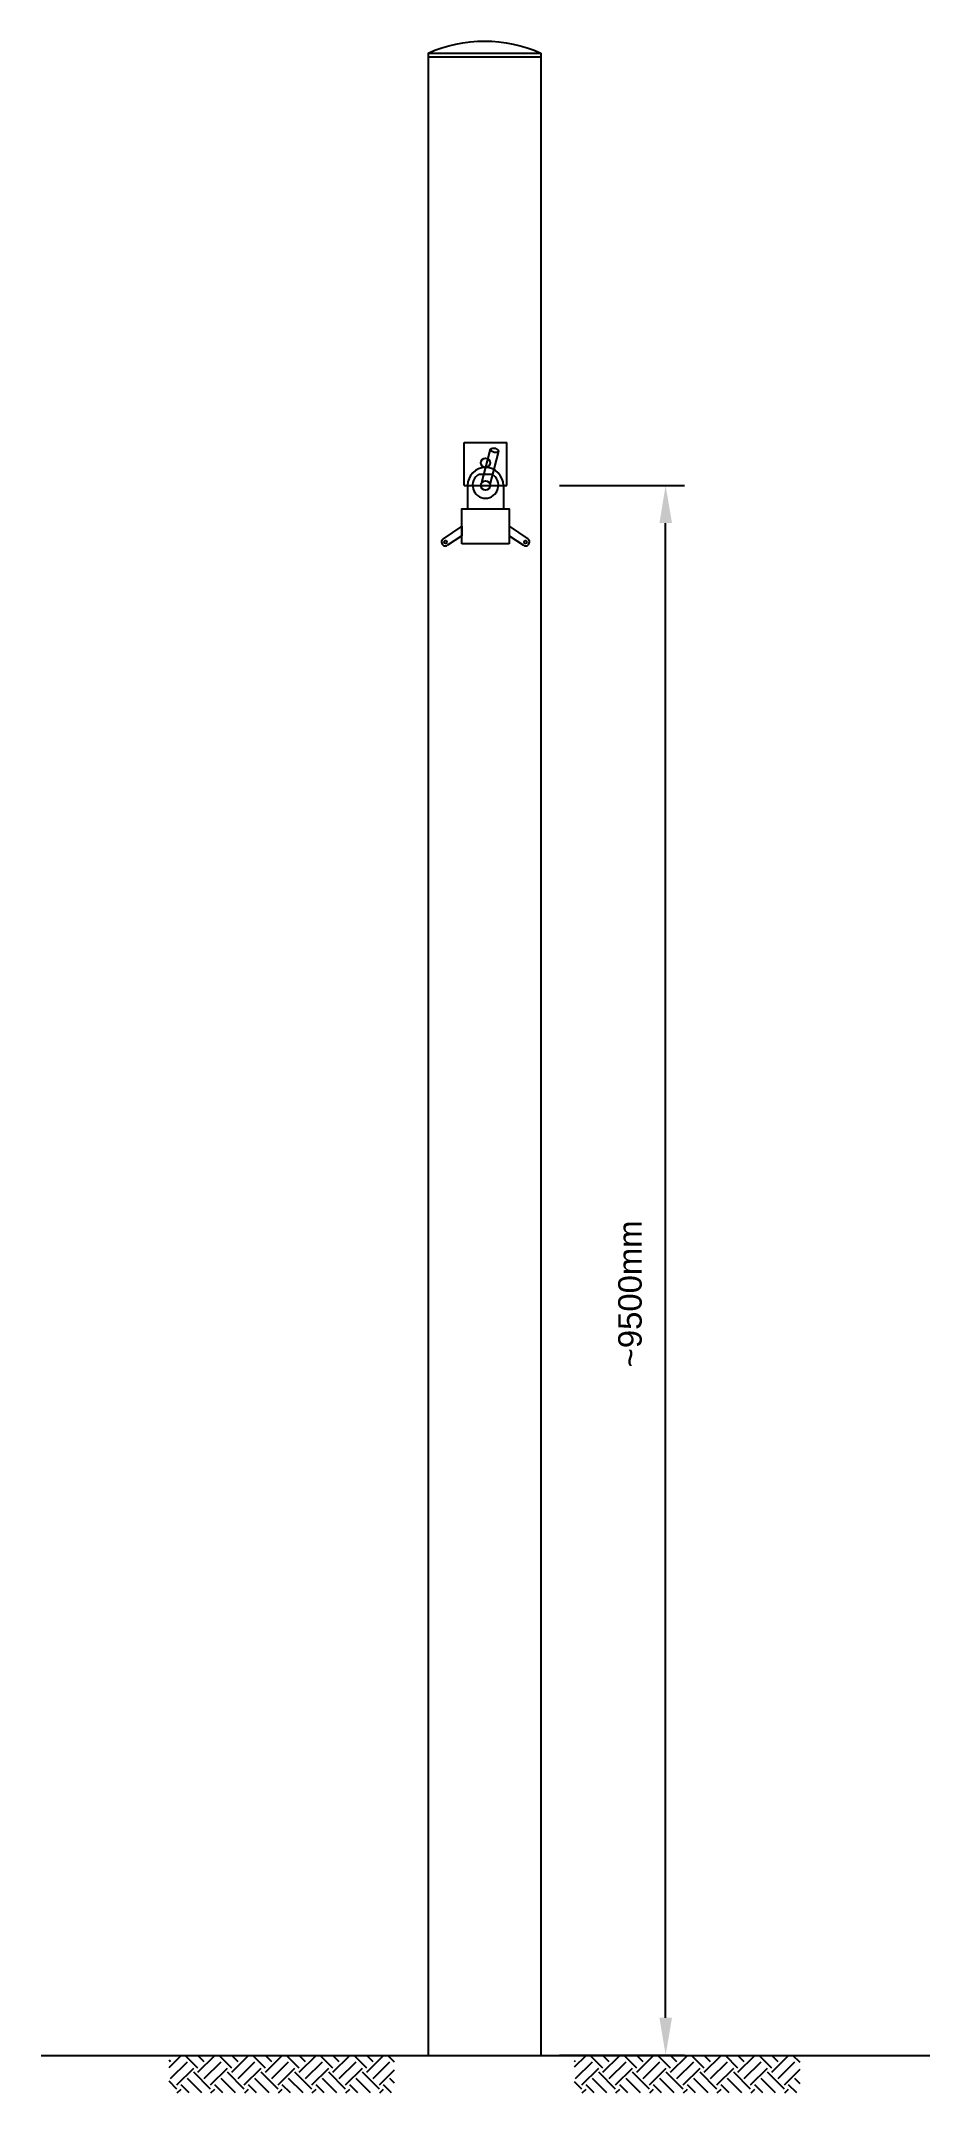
# Model space of a CAD drawing. Header units: metres. Extents: x 315515 to 317824, y 6273486 to 6276226.
# Drawn here: x 317776.9 to 317824.2, y 6274564.4 to 6274673.6 of the extents above; entities that cross this region are included whole.
import ezdxf

# ---------------------------------------------------------------- set-up
doc = ezdxf.new("R2010")
doc.units = ezdxf.units.M
doc.layers.add('_User Miscellaneous1', color=7, linetype='Continuous')
doc.styles.get("Standard").update_dxf_attribs({"font": 'arial.ttf'})
doc.dimstyles.new('Annotative', dxfattribs={"dimscale": 0, "dimtxt": 2.5, "dimasz": 2.5, "dimexe": 1.25, "dimexo": 0.625, "dimtad": 1, "dimtxsty": 'Standard', "dimcen": 2.5, "dimadec": 0, "dimazin": 0, "dimtfac": 1, "dimtmove": 0, "dimatfit": 3, "dimfxl": 1, "dimarcsym": 0})
pattern_1 = [(45, (-3141.5076, 17009.2375), (1e-16, 1.79605122421), [1.27, -1.27]), (45, (-3141.8443, 17009.5743), (1e-16, 1.79605122421), [1.27, -1.27]), (45, (-3142.1811, 17009.9111), (1e-16, 1.79605122421), [1.27, -1.27]), (135, (-3142.1811, 17010.1356), (-1.79605122421, 1e-16), [1.27, -1.27]), (135, (-3141.8443, 17010.4723), (-1.79605122421, 1e-16), [1.27, -1.27]), (135, (-3141.5076, 17010.8091), (-1.79605122421, 1e-16), [1.27, -1.27])]

# ---------------------------------------------------------------- blocks, each defined once
blk = doc.blocks.new('*D56')
at = {"layer": '_User Miscellaneous1', "color": 0, "lineweight": -2, "transparency": 16777216}
for p, q in [((317804.48, 6274649.93), (317811.12, 6274649.93)), ((317810.12, 6274568.43), (317810.12, 6274647.93)), ((317804.48, 6274566.43), (317811.12, 6274566.43))]:
    blk.add_line(p, q, dxfattribs=at)
at = {"layer": '_User Miscellaneous1', "color": 0, "transparency": 16777216}
for points in [[(317809.79, 6274647.93), (317810.46, 6274647.93), (317810.12, 6274649.93)], [(317809.79, 6274568.43), (317810.46, 6274568.43), (317810.12, 6274566.43)]]:
    blk.add_solid(points, dxfattribs=at)
at = {"layer": 'Defpoints', "color": 0, "transparency": 16777216}
for p in [(317803.48, 6274649.93), (317810.12, 6274649.93), (317803.48, 6274566.43)]:
    blk.add_point(p, dxfattribs=at)
at = {"layer": '_User Miscellaneous1', "color": 0, "lineweight": 25, "transparency": 16777216, "insert": (317808.23, 6274606.93), "char_height": 1.25, "attachment_point": 5, "rotation": 90, "bg_fill": 3, "box_fill_scale": 1.1, "bg_fill_color": 256, "bg_fill_true_color": 13158600, "bg_fill_transparency": 0}
blk.add_mtext('~9500mm', dxfattribs=at)

msp = doc.modelspace()

# ---------------------------------------------------------------- hatches: boundary and pattern name
at = {"layer": '_User Miscellaneous1', "lineweight": 25}
h = msp.add_hatch(dxfattribs=at)
h.set_pattern_fill('EARTH', color=256, scale=0.2, angle=45)
h.set_pattern_definition(pattern_1)
h.paths.add_polyline_path([(317783.696, 6274566.426), (317783.696, 6274564.426), (317795.696, 6274564.426), (317795.696, 6274566.426)])
h = msp.add_hatch(dxfattribs=at)
h.set_pattern_fill('EARTH', color=256, scale=0.2, angle=45)
h.set_pattern_definition(pattern_1)
h.paths.add_polyline_path([(317817.274, 6274566.426), (317817.274, 6274564.426), (317805.274, 6274564.426), (317805.274, 6274566.426)])

# ---------------------------------------------------------------- linework, layer by layer
for p, q in [((317799.393, 6274649.933), (317799.393, 6274652.217)), ((317799.393, 6274652.217), (317801.677, 6274652.217)), ((317801.677, 6274649.933), (317801.677, 6274652.217)), ((317799.393, 6274649.933), (317801.677, 6274649.933)), ((317799.584, 6274649.933), (317799.584, 6274648.692)), ((317801.487, 6274649.933), (317801.487, 6274648.692)), ((317799.271, 6274647.759), (317799.271, 6274647.259)), ((317801.799, 6274647.759), (317801.799, 6274647.259))]:
    msp.add_line(p, q, dxfattribs=at)
at = {"layer": '_User Miscellaneous1', "lineweight": 25, "flags": 128}
for points in [[(317797.485, 6274672.926, -0.2145132), (317803.485, 6274672.926, -0.9999912)], [(317800.798, 6274651.863, -0.4598717), (317801.238, 6274651.75, -10.5327779)], [(317800.798, 6274651.863, 0.4598717), (317801.238, 6274651.75, 10.5327779)]]:
    msp.add_lwpolyline(points, format="xyb", dxfattribs=at)
for points in [[(317797.485, 6274672.926), (317797.485, 6274566.426)], [(317797.485, 6274672.926), (317803.485, 6274672.926)], [(317797.485, 6274672.726), (317803.485, 6274672.726)], [(317803.485, 6274672.926), (317803.485, 6274566.426)], [(317800.341, 6274650.089), (317800.798, 6274651.863)], [(317800.781, 6274649.976), (317801.238, 6274651.75)], [(317799.271, 6274647.759), (317798.284, 6274647.094)], [(317799.271, 6274647.259), (317798.515, 6274646.75)], [(317801.799, 6274647.759), (317802.787, 6274647.094)], [(317801.799, 6274647.259), (317802.555, 6274646.75)], [(317776.884, 6274566.426), (317824.186, 6274566.426)]]:
    msp.add_lwpolyline(points, dxfattribs=at)
at = {"layer": '_User Miscellaneous1', "lineweight": 25}
for points in [[(317800.191, 6274650.526), (317800.879, 6274650.526)], [(317799.271, 6274646.826), (317799.271, 6274648.692), (317801.799, 6274648.692), (317801.799, 6274646.826)], [(317801.799, 6274646.826), (317799.271, 6274646.826)]]:
    msp.add_lwpolyline(points, dxfattribs=at)
for centre, radius in [((317800.535, 6274651.134), 0.249), ((317800.535, 6274649.933), 0.249), ((317798.4, 6274646.922), 0.0761), ((317802.671, 6274646.922), 0.0761)]:
    msp.add_circle(centre, radius, dxfattribs=at)
for centre, radius, start, end in [((317800.535, 6274649.933), 0.952, 0, 180), ((317800.535, 6274649.933), 0.685, 119.97421, 60.02579), ((317798.4, 6274646.922), 0.207, 123.94882, 303.9537), ((317802.671, 6274646.922), 0.207, 236.0463, 56.05118)]:
    msp.add_arc(centre, radius, start, end, dxfattribs=at)

# ---------------------------------------------------------------- next in the draw order: dimensions: what is measured, and where the dimension line sits
dim = msp.add_linear_dim(base=(317810.123, 6274649.933), p1=(317803.485, 6274566.426), p2=(317803.485, 6274649.933), angle=90, text='~9500mm', dimstyle='Annotative', override={"dimasz": 4, "dimexe": 2, "dimexo": 2, "dimgap": 2.5, "dimdec": 1, "dimdsep": 46, "dimcen": 10, "dimtfill": 1}, dxfattribs=at)
dim.commit()
dim.dimension.update_dxf_attribs({"geometry": '*D56', "text_midpoint": (317810.123, 6274606.926), "dimtype": 161})

doc.saveas('drawing.dxf')
